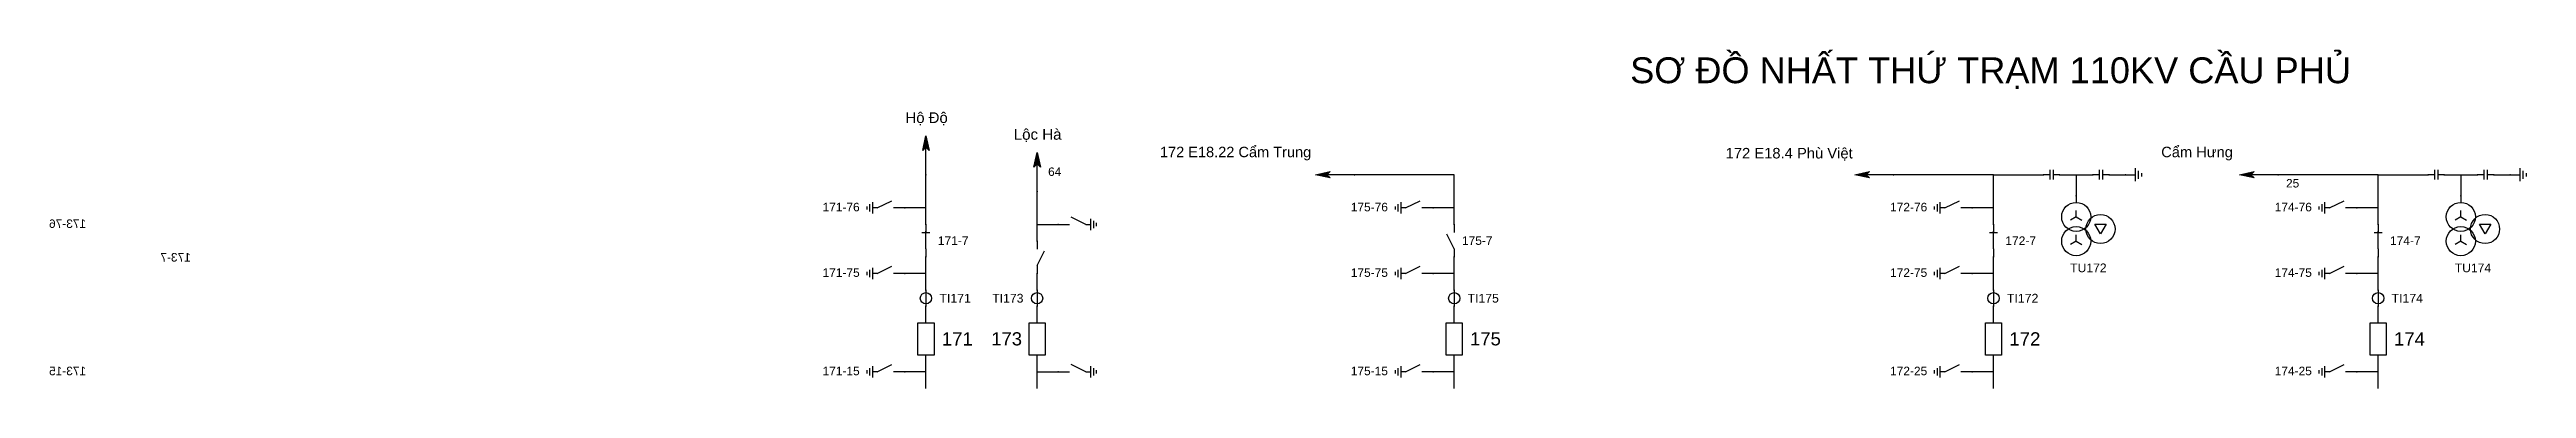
# Model space of a CAD drawing. Header units: millimetres. Extents: x -386 to 411, y 7 to 290.
# Drawn here: x -84.4 to 298.6, y 237.6 to 290.1 of the extents above; entities that cross this region are included whole.
import ezdxf

# ---------------------------------------------------------------- set-up
doc = ezdxf.new("R2010")
doc.units = ezdxf.units.MM
doc.layers.add('GROUND', color=3, linetype='Continuous', lineweight=25)
doc.layers.add('HV_110KV', color=1, linetype='Continuous', lineweight=25)
doc.layers.add('SYM_PORTS', color=8, linetype='Continuous', plot=False)
doc.layers.add('TEXT', color=7, linetype='Continuous')
doc.styles.add('SLD_TEXT', font='arial.ttf')

msp = doc.modelspace()

# ---------------------------------------------------------------- texts
at = {"layer": 'TEXT', "attachment_point": 7, "style": 'SLD_TEXT'}
for s, insert, char_height in [('SƠ ĐỒ NHẤT THỨ TRẠM 110KV CẦU PHỦ', (160.03, 283.99), 4.002), ('Hộ Độ', (47.99, 278.35), 1.651), ('Lộc Hà', (64.73, 275.76), 1.668), ('172 E18.22 Cẩm Trung', (87.33, 272.94), 1.611), ('172 E18.4 Phù Việt', (174.79, 272.87), 1.6325), ('Cẩm Hưng', (242.14, 272.93), 1.621), ('64', (70.04, 270.51), 1.309), ('25', (261.44, 268.72), 1.309)]:
    msp.add_mtext(s, dxfattribs=dict(at, insert=insert, char_height=char_height))

# ---------------------------------------------------------------- blocks, each defined once
blk = doc.blocks.new('SYM_EARTHING_SWITCH_OPEN')
at = {"lineweight": 25}
for points in [[(0, -1.25), (-1.125, 1)], [(0, 3), (0, 1.25)], [(-0.875, -2), (0.875, -2)], [(-0.5625, -2.4375), (0.5625, -2.4375)], [(-0.25, -2.875), (0.25, -2.875)], [(0, -1.25), (0, -2)]]:
    blk.add_lwpolyline(points, dxfattribs=at)
at = {"layer": 'SYM_PORTS'}
blk.add_point((0, 3), dxfattribs=at)
blk.add_attdef('DEVICE_CODE', (1.875, 0), '', height=2)
blk = doc.blocks.new('SYM_DISCONNECTOR_CLOSED')
at = {"lineweight": 25}
for points in [[(-0.625, 1.25), (0.625, 1.25)], [(0, 2.5), (0, 1.25)], [(0, -1.25), (0, 1.5)], [(0, -1.25), (0, -2.5)]]:
    blk.add_lwpolyline(points, dxfattribs=at)
at = {"layer": 'SYM_PORTS'}
for p in [(0, 2.5), (0, -2.5)]:
    blk.add_point(p, dxfattribs=at)
blk.add_attdef('DEVICE_CODE', (1.625, -0.5), '', height=2)
blk = doc.blocks.new('SYM_LINE_FEEDER_ARROW')
blk.add_hatch(color=7).paths.add_polyline_path([(0, -3), (-0.5, -0.75), (0, -1.25), (0.5, -0.75)])
at = {"lineweight": 25}
blk.add_lwpolyline([(0, 3), (0, -1.25)], dxfattribs=at)
blk.add_lwpolyline([(0, -3), (-0.5, -0.75), (0, -1.25), (0.5, -0.75)], close=True, dxfattribs=at)
at = {"layer": 'SYM_PORTS'}
blk.add_point((0, 3), dxfattribs=at)
blk.add_attdef('LINE_NAME', (1.5, 0), '', height=2)
blk = doc.blocks.new('SYM_DISCONNECTOR_OPEN')
at = {"lineweight": 25}
for points in [[(0, -1.25), (-1.125, 1)], [(0, 2.5), (0, 1.25)], [(0, -1.25), (0, -2.5)]]:
    blk.add_lwpolyline(points, dxfattribs=at)
at = {"layer": 'SYM_PORTS'}
for p in [(0, 2.5), (0, -2.5)]:
    blk.add_point(p, dxfattribs=at)
blk.add_attdef('DEVICE_CODE', (1, -0.5), '', height=2)
blk = doc.blocks.new('SYM_COUPLING_CAPACITOR')
at = {"lineweight": 25}
for points in [[(-0.75, 0.25), (0.75, 0.25)], [(0, 1.25), (0, 0.25)], [(-0.75, -0.25), (0.75, -0.25)], [(0, -0.25), (0, -1.25)]]:
    blk.add_lwpolyline(points, dxfattribs=at)
at = {"layer": 'SYM_PORTS'}
for p in [(0, 1.25), (0, -1.25)]:
    blk.add_point(p, dxfattribs=at)
blk.add_attdef('DEVICE_CODE', (1.75, -1.75), '', height=2)
blk = doc.blocks.new('SYM_VOLTAGE_TRANSFORMER')
at = {"lineweight": 25}
for points in [[(0, 4.625), (0, 3.625)], [(0, 1.375), (-0.8625, 0.875)], [(0, 1.375), (0, 2.375)], [(0, 1.375), (0.8625, 0.875)], [(0, -2.375), (-0.8625, -2.875)], [(0, -2.375), (0, -1.375)], [(0, -2.375), (0.8625, -2.875)]]:
    blk.add_lwpolyline(points, dxfattribs=at)
blk.add_lwpolyline([(2.875, 0.25), (4.625, 0.25), (3.75, -1.25)], close=True, dxfattribs=at)
for centre in [(0, 1.375), (3.75, -0.5), (0, -2.375)]:
    blk.add_circle(centre, 2.25, dxfattribs=at)
at = {"layer": 'SYM_PORTS'}
blk.add_point((0, 4.625), dxfattribs=at)
blk.add_attdef('DEVICE_CODE', (7, 1.625), '', height=2)
at = {"flags": 1}
blk.add_attdef('RATIO', (7, -1.375), '', height=2, dxfattribs=at)
blk = doc.blocks.new('SYM_GROUND_SYMBOL')
at = {"lineweight": 25}
for points in [[(0, 1.25), (0, -0.25)], [(-1, -0.25), (1, -0.25)], [(-0.625, -0.75), (0.625, -0.75)], [(-0.25, -1.25), (0.25, -1.25)]]:
    blk.add_lwpolyline(points, dxfattribs=at)
at = {"layer": 'SYM_PORTS'}
blk.add_point((0, 1.25), dxfattribs=at)
blk = doc.blocks.new('SYM_CIRCUIT_BREAKER')
at = {"lineweight": 25}
blk.add_lwpolyline([(-1.25, 2.5), (1.25, 2.5), (1.25, -2.5), (-1.25, -2.5)], close=True, dxfattribs=at)
at = {"layer": 'SYM_PORTS'}
for p in [(0, 2.5), (0, -2.5)]:
    blk.add_point(p, dxfattribs=at)
blk.add_attdef('DEVICE_CODE', (2.25, -0.5), '', height=2)
at = {"flags": 1}
blk.add_attdef('RATING', (2.25, -3.5), '', height=2, dxfattribs=at)
blk = doc.blocks.new('SYM_CURRENT_TRANSFORMER')
at = {"lineweight": 25}
blk.add_lwpolyline([(0, 1.25), (0, -1.25)], dxfattribs=at)
blk.add_circle((0, 0), 0.875, dxfattribs=at)
at = {"layer": 'SYM_PORTS'}
for p in [(0, 1.25), (0, -1.25)]:
    blk.add_point(p, dxfattribs=at)
blk.add_attdef('DEVICE_CODE', (1.875, -1.75), '', height=2)
at = {"flags": 1}
blk.add_attdef('RATIO', (1.875, -4.75), '', height=2, dxfattribs=at)

# ---------------------------------------------------------------- linework, layer by layer
at = {"layer": 'GROUND'}
for points in [[(234.07, 270.71), (236.64, 270.71)], [(293.54, 270.71), (296.11, 270.71)]]:
    msp.add_lwpolyline(points, dxfattribs=at)
at = {"layer": 'HV_110KV'}
for points in [[(51.15, 265.57), (51.15, 270.71)], [(68.34, 263), (68.34, 268.14)], [(132.83, 265.57), (132.83, 270.71), (117.39, 270.71)], [(216.21, 270.71), (200.77, 270.71)], [(216.21, 265.57), (216.21, 270.71)], [(216.21, 270.71), (223.92, 270.71)], [(226.42, 270.71), (229, 270.71)], [(229, 270.71), (229, 267.44)], [(229, 270.71), (231.57, 270.71)], [(275.68, 270.71), (260.24, 270.71)], [(275.68, 265.57), (275.68, 270.71)], [(275.68, 270.71), (283.39, 270.71)], [(285.89, 270.71), (288.46, 270.71)], [(288.46, 270.71), (288.46, 267.44)], [(288.46, 270.71), (291.04, 270.71)], [(51.15, 265.57), (47.87, 265.57)], [(51.15, 263), (51.15, 265.57)], [(132.83, 265.57), (129.55, 265.57)], [(132.83, 263), (132.83, 265.57)], [(216.21, 265.57), (212.93, 265.57)], [(216.21, 263), (216.21, 265.57)], [(275.68, 265.57), (272.4, 265.57)], [(275.68, 263), (275.68, 265.57)], [(68.34, 260.42), (68.34, 263)], [(68.34, 263), (71.61, 263)], [(51.15, 255.42), (51.15, 258)], [(132.83, 255.42), (132.83, 258)], [(216.21, 255.42), (216.21, 258)], [(275.68, 255.42), (275.68, 258)], [(51.15, 255.42), (47.87, 255.42)], [(51.15, 252.85), (51.15, 255.42)], [(68.34, 252.85), (68.34, 255.42)], [(132.83, 255.42), (129.55, 255.42)], [(132.83, 252.85), (132.83, 255.42)], [(216.21, 255.42), (212.93, 255.42)], [(216.21, 252.85), (216.21, 255.42)], [(275.68, 255.42), (272.4, 255.42)], [(275.68, 252.85), (275.68, 255.42)], [(51.15, 247.78), (51.15, 250.35)], [(68.34, 247.78), (68.34, 250.35)], [(132.83, 247.78), (132.83, 250.35)], [(216.21, 247.78), (216.21, 250.35)], [(275.68, 247.78), (275.68, 250.35)], [(51.15, 240.21), (51.15, 242.78)], [(68.34, 240.21), (68.34, 242.78)], [(132.83, 240.21), (132.83, 242.78)], [(216.21, 240.21), (216.21, 242.78)], [(275.68, 240.21), (275.68, 242.78)], [(51.15, 240.21), (47.87, 240.21)], [(51.15, 237.64), (51.15, 240.21)], [(68.34, 237.64), (68.34, 240.21)], [(68.34, 240.21), (71.61, 240.21)], [(132.83, 240.21), (129.55, 240.21)], [(132.83, 237.64), (132.83, 240.21)], [(216.21, 240.21), (212.93, 240.21)], [(216.21, 237.64), (216.21, 240.21)], [(275.68, 240.21), (272.4, 240.21)], [(275.68, 237.64), (275.68, 240.21)]]:
    msp.add_lwpolyline(points, dxfattribs=at)

# ---------------------------------------------------------------- block references
at = {"layer": 'GROUND'}
for name, p, rotation in [('SYM_COUPLING_CAPACITOR', (232.82, 270.71), 270), ('SYM_GROUND_SYMBOL', (237.89, 270.71), 90), ('SYM_COUPLING_CAPACITOR', (292.29, 270.71), 270), ('SYM_GROUND_SYMBOL', (297.36, 270.71), 90)]:
    msp.add_blockref(name, p, dxfattribs=dict(at, rotation=rotation))
at = {"layer": 'HV_110KV'}
for name, p, rotation in [('SYM_LINE_FEEDER_ARROW', (51.15, 273.71), 180), ('SYM_LINE_FEEDER_ARROW', (68.34, 271.14), 180), ('SYM_LINE_FEEDER_ARROW', (114.39, 270.71), 270), ('SYM_LINE_FEEDER_ARROW', (197.77, 270.71), 270), ('SYM_COUPLING_CAPACITOR', (225.17, 270.71), 270), ('SYM_LINE_FEEDER_ARROW', (257.24, 270.71), 270), ('SYM_COUPLING_CAPACITOR', (284.64, 270.71), 270)]:
    msp.add_blockref(name, p, dxfattribs=dict(at, rotation=rotation))
ref = msp.add_blockref('SYM_EARTHING_SWITCH_OPEN', (44.87, 265.57), dxfattribs=dict(at, rotation=270))
ref.add_attrib('DEVICE_CODE', '171-76', (35.17, 265.05), dxfattribs={"layer": 'TEXT', "height": 1.319, "style": 'SLD_TEXT'})
ref = msp.add_blockref('SYM_EARTHING_SWITCH_OPEN', (126.55, 265.57), dxfattribs=dict(at, rotation=270))
ref.add_attrib('DEVICE_CODE', '175-76', (116.84, 265.05), dxfattribs={"layer": 'TEXT', "height": 1.319, "style": 'SLD_TEXT'})
ref = msp.add_blockref('SYM_EARTHING_SWITCH_OPEN', (209.93, 265.57), dxfattribs=dict(at, rotation=270))
ref.add_attrib('DEVICE_CODE', '172-76', (200.22, 265.05), dxfattribs={"layer": 'TEXT', "height": 1.319, "style": 'SLD_TEXT'})
ref = msp.add_blockref('SYM_VOLTAGE_TRANSFORMER', (229, 262.81), dxfattribs=at)
ref.add_attrib('DEVICE_CODE', 'TU172', (228.06, 255.63), dxfattribs={"layer": 'TEXT', "height": 1.344, "style": 'SLD_TEXT'})
ref = msp.add_blockref('SYM_EARTHING_SWITCH_OPEN', (269.4, 265.57), dxfattribs=dict(at, rotation=270))
ref.add_attrib('DEVICE_CODE', '174-76', (259.69, 265.05), dxfattribs={"layer": 'TEXT', "height": 1.319, "style": 'SLD_TEXT'})
ref = msp.add_blockref('SYM_VOLTAGE_TRANSFORMER', (288.46, 262.81), dxfattribs=at)
ref.add_attrib('DEVICE_CODE', 'TU174', (287.52, 255.63), dxfattribs={"layer": 'TEXT', "height": 1.344, "style": 'SLD_TEXT'})
ref = msp.add_blockref('SYM_EARTHING_SWITCH_OPEN', (74.61, 263), dxfattribs=dict(at, xscale=-1, rotation=90))
ref.add_attrib('DEVICE_CODE', '173-76', (78.69, 262.48), dxfattribs={"layer": 'TEXT', "extrusion": (0, 0, -1), "height": 1.319, "style": 'SLD_TEXT'})
ref = msp.add_blockref('SYM_DISCONNECTOR_OPEN', (68.34, 257.92), dxfattribs=dict(at, xscale=-1))
ref.add_attrib('DEVICE_CODE', '173-7', (62.5, 257.28), dxfattribs={"layer": 'TEXT', "extrusion": (0, 0, -1), "height": 1.321, "style": 'SLD_TEXT'})
ref = msp.add_blockref('SYM_DISCONNECTOR_CLOSED', (51.15, 260.5), dxfattribs=at)
ref.add_attrib('DEVICE_CODE', '171-7', (52.98, 259.84), dxfattribs={"layer": 'TEXT', "height": 1.332, "style": 'SLD_TEXT'})
ref = msp.add_blockref('SYM_DISCONNECTOR_OPEN', (132.83, 260.5), dxfattribs=at)
ref.add_attrib('DEVICE_CODE', '175-7', (134.03, 259.86), dxfattribs={"layer": 'TEXT', "height": 1.321, "style": 'SLD_TEXT'})
ref = msp.add_blockref('SYM_DISCONNECTOR_CLOSED', (216.21, 260.5), dxfattribs=at)
ref.add_attrib('DEVICE_CODE', '172-7', (218.03, 259.84), dxfattribs={"layer": 'TEXT', "height": 1.332, "style": 'SLD_TEXT'})
ref = msp.add_blockref('SYM_DISCONNECTOR_CLOSED', (275.68, 260.5), dxfattribs=at)
ref.add_attrib('DEVICE_CODE', '174-7', (277.5, 259.84), dxfattribs={"layer": 'TEXT', "height": 1.332, "style": 'SLD_TEXT'})
ref = msp.add_blockref('SYM_EARTHING_SWITCH_OPEN', (44.87, 255.42), dxfattribs=dict(at, rotation=270))
ref.add_attrib('DEVICE_CODE', '171-75', (35.17, 254.91), dxfattribs={"layer": 'TEXT', "height": 1.319, "style": 'SLD_TEXT'})
ref = msp.add_blockref('SYM_CURRENT_TRANSFORMER', (51.15, 251.6), dxfattribs=at)
ref.add_attrib('DEVICE_CODE', 'TI171', (53.23, 250.92), dxfattribs={"layer": 'TEXT', "height": 1.363, "style": 'SLD_TEXT'})
ref = msp.add_blockref('SYM_CURRENT_TRANSFORMER', (68.34, 251.6), dxfattribs=at)
ref.add_attrib('DEVICE_CODE', 'TI173', (61.4, 250.93), dxfattribs={"layer": 'TEXT', "height": 1.352, "style": 'SLD_TEXT'})
ref = msp.add_blockref('SYM_EARTHING_SWITCH_OPEN', (126.55, 255.42), dxfattribs=dict(at, rotation=270))
ref.add_attrib('DEVICE_CODE', '175-75', (116.84, 254.91), dxfattribs={"layer": 'TEXT', "height": 1.319, "style": 'SLD_TEXT'})
ref = msp.add_blockref('SYM_CURRENT_TRANSFORMER', (132.83, 251.6), dxfattribs=at)
ref.add_attrib('DEVICE_CODE', 'TI175', (134.9, 250.93), dxfattribs={"layer": 'TEXT', "height": 1.352, "style": 'SLD_TEXT'})
ref = msp.add_blockref('SYM_EARTHING_SWITCH_OPEN', (209.93, 255.42), dxfattribs=dict(at, rotation=270))
ref.add_attrib('DEVICE_CODE', '172-75', (200.22, 254.91), dxfattribs={"layer": 'TEXT', "height": 1.319, "style": 'SLD_TEXT'})
ref = msp.add_blockref('SYM_CURRENT_TRANSFORMER', (216.21, 251.6), dxfattribs=at)
ref.add_attrib('DEVICE_CODE', 'TI172', (218.28, 250.92), dxfattribs={"layer": 'TEXT', "height": 1.363, "style": 'SLD_TEXT'})
ref = msp.add_blockref('SYM_EARTHING_SWITCH_OPEN', (269.4, 255.42), dxfattribs=dict(at, rotation=270))
ref.add_attrib('DEVICE_CODE', '174-75', (259.69, 254.91), dxfattribs={"layer": 'TEXT', "height": 1.319, "style": 'SLD_TEXT'})
ref = msp.add_blockref('SYM_CURRENT_TRANSFORMER', (275.68, 251.6), dxfattribs=at)
ref.add_attrib('DEVICE_CODE', 'TI174', (277.75, 250.92), dxfattribs={"layer": 'TEXT', "height": 1.363, "style": 'SLD_TEXT'})
ref = msp.add_blockref('SYM_CIRCUIT_BREAKER', (51.15, 245.28), dxfattribs=at)
ref.add_attrib('DEVICE_CODE', '171', (53.6, 244.28), dxfattribs={"layer": 'TEXT', "height": 2.059, "style": 'SLD_TEXT'})
ref = msp.add_blockref('SYM_CIRCUIT_BREAKER', (68.34, 245.28), dxfattribs=at)
ref.add_attrib('DEVICE_CODE', '173', (61.25, 244.3), dxfattribs={"layer": 'TEXT', "height": 2.041, "style": 'SLD_TEXT'})
ref = msp.add_blockref('SYM_CIRCUIT_BREAKER', (132.83, 245.28), dxfattribs=at)
ref.add_attrib('DEVICE_CODE', '175', (135.28, 244.3), dxfattribs={"layer": 'TEXT', "height": 2.041, "style": 'SLD_TEXT'})
ref = msp.add_blockref('SYM_CIRCUIT_BREAKER', (216.21, 245.28), dxfattribs=at)
ref.add_attrib('DEVICE_CODE', '172', (218.66, 244.28), dxfattribs={"layer": 'TEXT', "height": 2.059, "style": 'SLD_TEXT'})
ref = msp.add_blockref('SYM_CIRCUIT_BREAKER', (275.68, 245.28), dxfattribs=at)
ref.add_attrib('DEVICE_CODE', '174', (278.13, 244.28), dxfattribs={"layer": 'TEXT', "height": 2.059, "style": 'SLD_TEXT'})
ref = msp.add_blockref('SYM_EARTHING_SWITCH_OPEN', (74.61, 240.21), dxfattribs=dict(at, xscale=-1, rotation=90))
ref.add_attrib('DEVICE_CODE', '173-15', (78.69, 239.69), dxfattribs={"layer": 'TEXT', "extrusion": (0, 0, -1), "height": 1.319, "style": 'SLD_TEXT'})
ref = msp.add_blockref('SYM_EARTHING_SWITCH_OPEN', (44.87, 240.21), dxfattribs=dict(at, rotation=270))
ref.add_attrib('DEVICE_CODE', '171-15', (35.17, 239.69), dxfattribs={"layer": 'TEXT', "height": 1.319, "style": 'SLD_TEXT'})
ref = msp.add_blockref('SYM_EARTHING_SWITCH_OPEN', (126.55, 240.21), dxfattribs=dict(at, rotation=270))
ref.add_attrib('DEVICE_CODE', '175-15', (116.84, 239.69), dxfattribs={"layer": 'TEXT', "height": 1.319, "style": 'SLD_TEXT'})
ref = msp.add_blockref('SYM_EARTHING_SWITCH_OPEN', (209.93, 240.21), dxfattribs=dict(at, rotation=270))
ref.add_attrib('DEVICE_CODE', '172-25', (200.22, 239.69), dxfattribs={"layer": 'TEXT', "height": 1.319, "style": 'SLD_TEXT'})
ref = msp.add_blockref('SYM_EARTHING_SWITCH_OPEN', (269.4, 240.21), dxfattribs=dict(at, rotation=270))
ref.add_attrib('DEVICE_CODE', '174-25', (259.69, 239.69), dxfattribs={"layer": 'TEXT', "height": 1.319, "style": 'SLD_TEXT'})

msp.set_redraw_order([(e.dxf.handle, doc.entitydb.next_handle()) for e in msp.query("TEXT MTEXT ATTDEF DIMENSION ARC_DIMENSION")])  # texts and dimensions are drawn at this point

doc.saveas('drawing.dxf')
